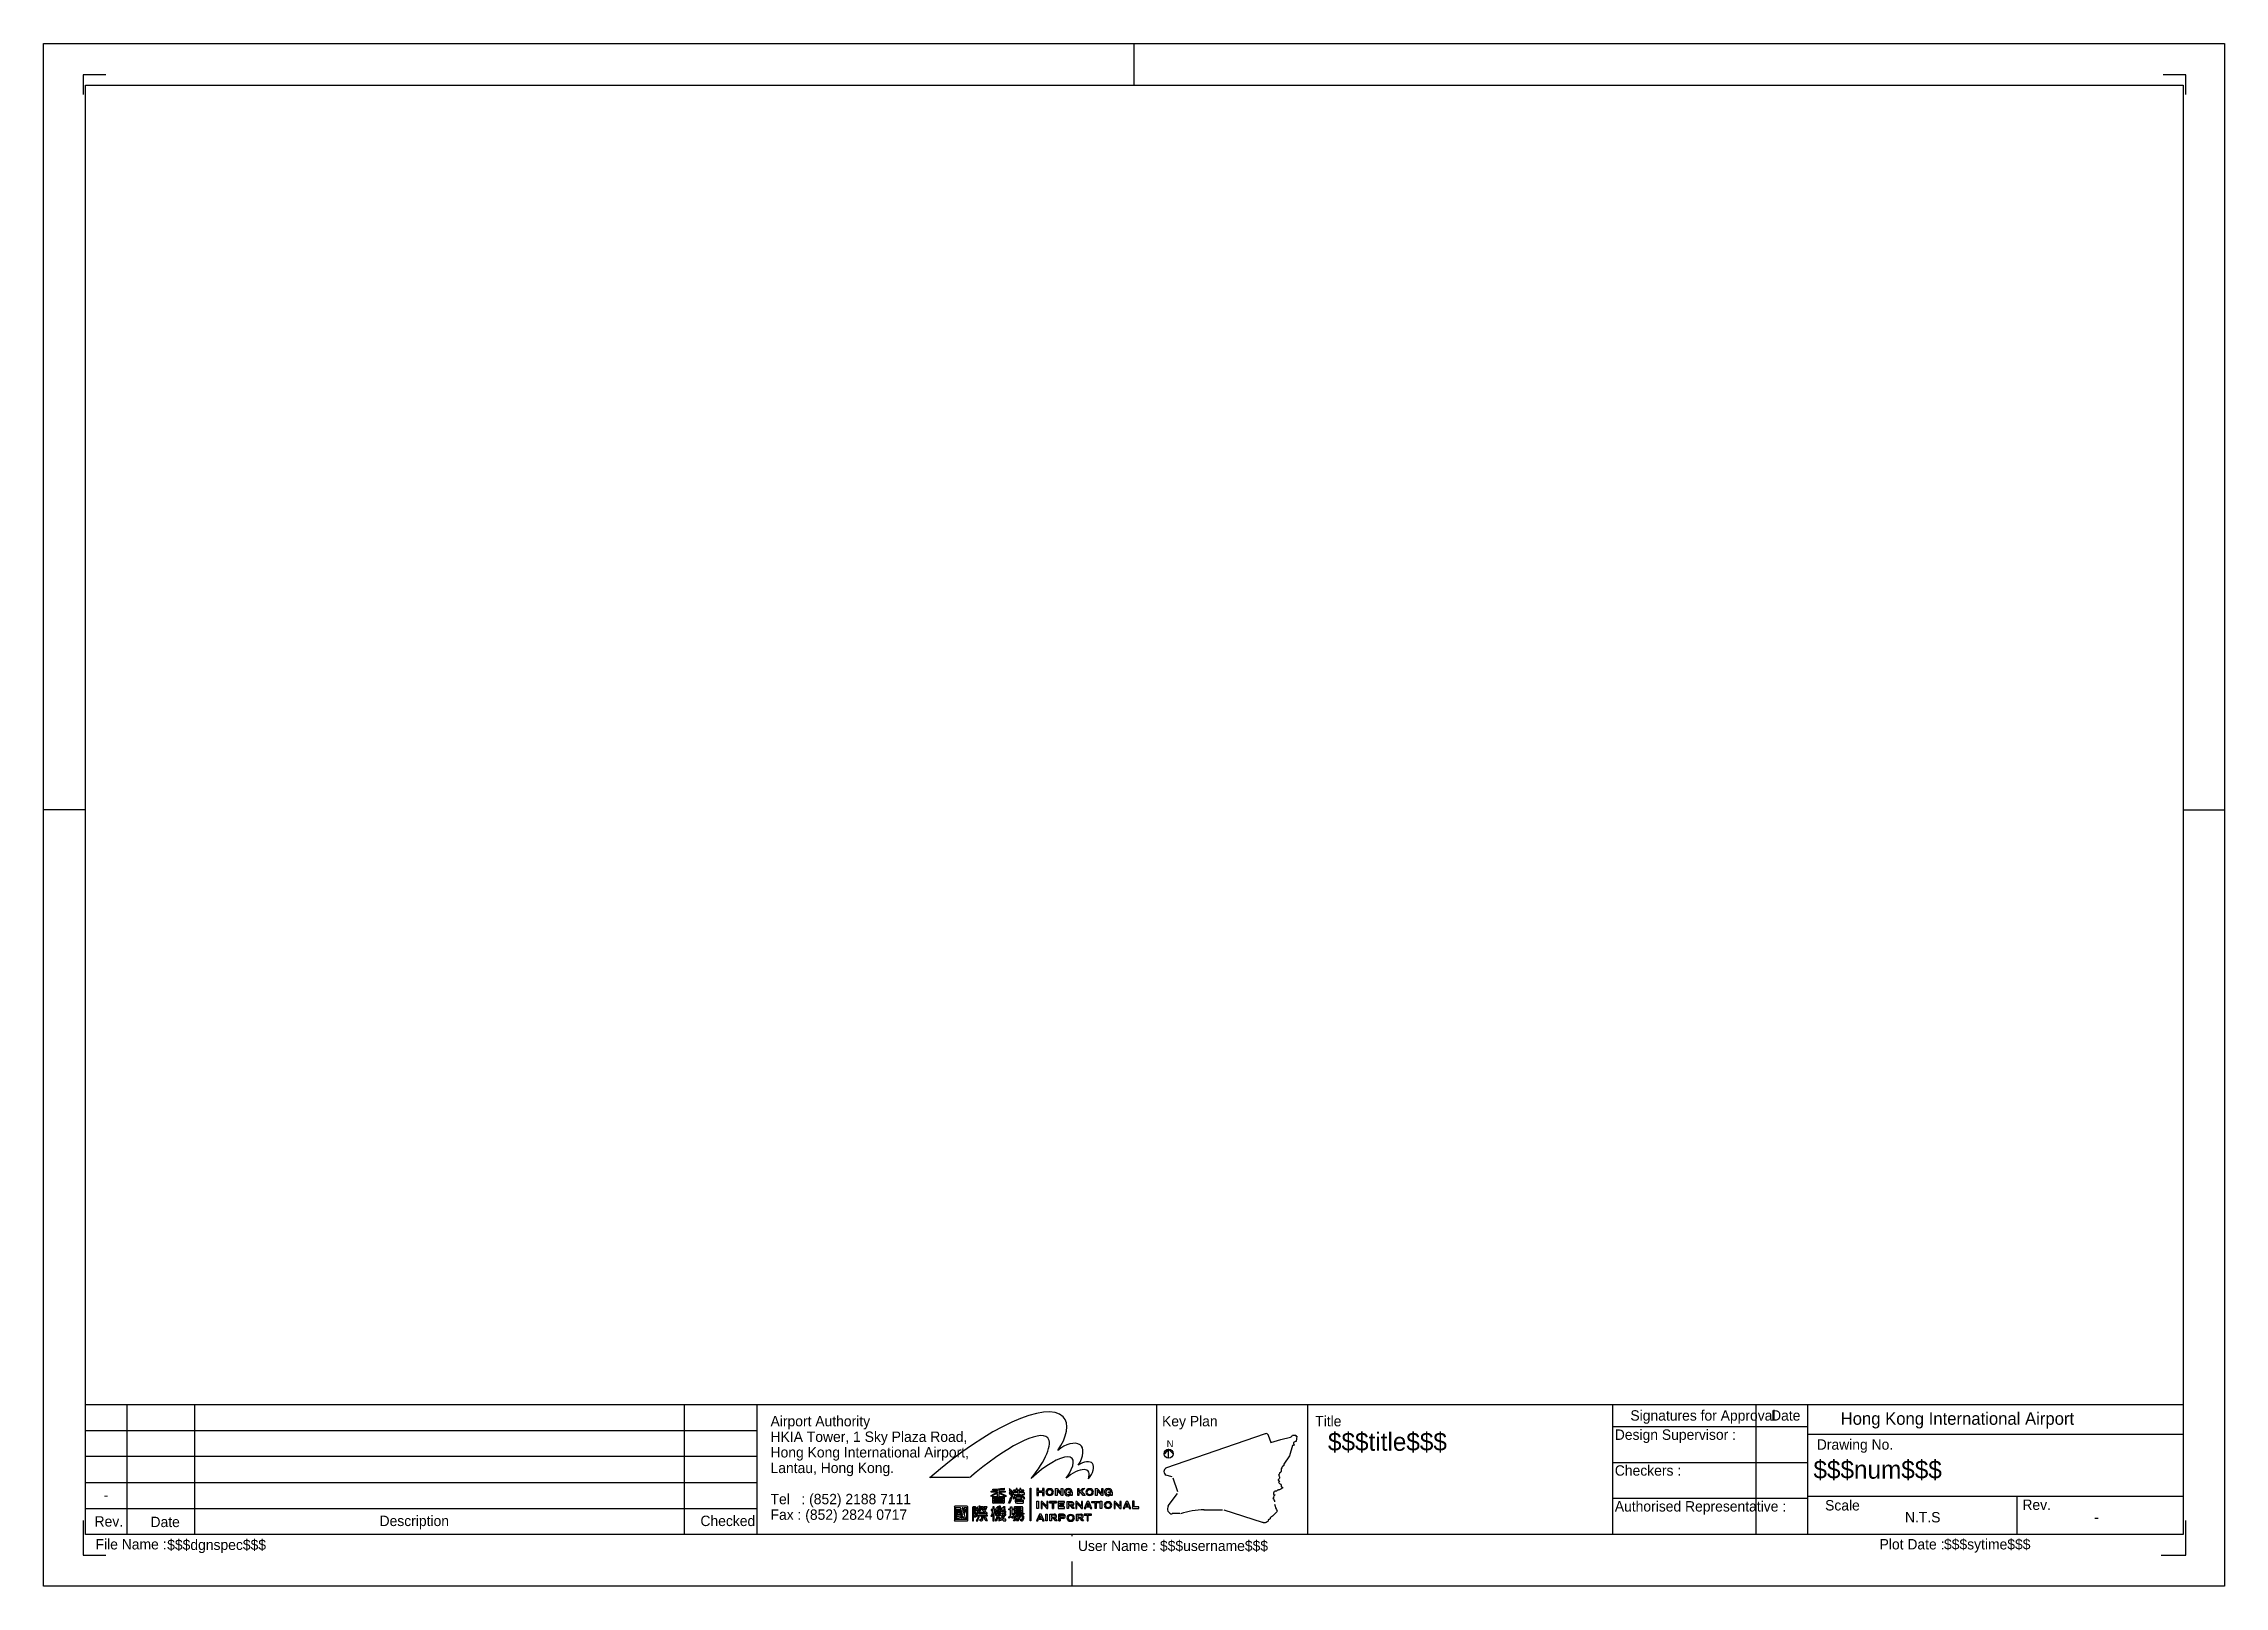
# Model space of a CAD drawing. Extents: x 241.812 to 242.232, y 83.676 to 83.973.
import ezdxf

# ---------------------------------------------------------------- set-up
doc = ezdxf.new("R2010")
doc.units = 0
doc.layers.add('CLK Key Plan', color=7, linetype='Continuous')
doc.layers.add('Level 63', color=7, linetype='Continuous')

msp = doc.modelspace()

# ---------------------------------------------------------------- texts
at = {"layer": 'CLK Key Plan'}
msp.add_text('N', height=0.0013254, dxfattribs=at).set_placement((242.02810000000002, 83.7029))
at = {"layer": 'Level 63'}
for s, height, p in [('Airport Authority', 0.0019998000000000004, (241.95180000000002, 83.7069002)), ('HKIA Tower, 1 Sky Plaza Road,', 0.0019998000000000004, (241.95180000000002, 83.7039004)), ('Key Plan', 0.0019998000000000004, (242.02720000000002, 83.7069)), ('Title', 0.0019998000000000004, (242.0567, 83.7069)), ('Design Supervisor :', 0.0019998000000000004, (242.11440000000002, 83.7043)), ('Signatures for Approval', 0.0019998000000000004, (242.1174, 83.708)), ('Date', 0.0019998000000000004, (242.14450000000002, 83.708)), ('Hong Kong International Airport', 0.0024000000000000002, (242.1579, 83.7072)), ('Hong Kong International Airport, ', 0.0019998000000000004, (241.95180000000002, 83.70090060000001)), ('$$$title$$$', 0.0034998, (242.05916100092807, 83.7021975289177)), ('Drawing No.', 0.0019998000000000004, (242.1533, 83.7024)), ('Lantau, Hong Kong.', 0.0019998000000000004, (241.95180000000002, 83.69790080000001)), ('Checkers :', 0.0019998000000000004, (242.11440000000002, 83.6974)), ('$$$num$$$', 0.0034998, (242.15265844710788, 83.69682689014957)), ('-', 0.0019998000000000004, (241.82335728866408, 83.69268269376329)), ('Tel   : (852) 2188 7111', 0.0019998000000000004, (241.95180000000002, 83.6919012)), ('Rev.', 0.0019998000000000004, (241.82161033744455, 83.6876)), ('Date', 0.0019998000000000004, (241.832387420316, 83.6875)), ('Description', 0.0019998000000000004, (241.87650000000002, 83.6877)), ('Checked', 0.0019998000000000004, (241.9383, 83.6877)), ('Fax : (852) 2824 0717', 0.0019998000000000004, (241.95180000000002, 83.6889014)), ('Authorised Representative :', 0.0019998000000000004, (242.11440000000002, 83.6905)), ('Scale', 0.0019998000000000004, (242.1549, 83.6907)), ('N.T.S', 0.0019998000000000004, (242.17028279489048, 83.68840726989507)), ('Rev.', 0.0019998000000000004, (242.1929, 83.69080000000001)), ('-', 0.0019998000000000004, (242.20673029094056, 83.68840726989507)), ('File Name :', 0.0019998000000000004, (241.82180000000002, 83.6832)), ('$$$dgnspec$$$', 0.0019998000000000004, (241.8356, 83.68310000000001)), ('$$$username$$$', 0.0019998000000000004, (242.0268, 83.6829)), ('Plot Date :', 0.0019998000000000004, (242.1654, 83.6832)), ('$$$sytime$$$', 0.0019998000000000004, (242.17780000000002, 83.6832)), ('User Name :', 0.0019998000000000004, (242.01100000000002, 83.6829))]:
    msp.add_text(s, height=height, dxfattribs=at).set_placement(p)

# ---------------------------------------------------------------- linework, layer by layer
at = {"layer": 'CLK Key Plan'}
for p, q in [((242.02845000152593, 83.70248999908445), (242.02765000152593, 83.70158999908445)), ((242.02845000152593, 83.70078999908445), (242.02845000152593, 83.70248999908445)), ((242.02845000152593, 83.70248999908445), (242.02935000152593, 83.70158999908445)), ((242.02885000152594, 83.70338999908445), (242.02885000152594, 83.70338999908445)), ((242.02935000152593, 83.70158999908445), (242.02935000152593, 83.70168999908445)), ((242.04865000152594, 83.68978999908444), (242.04865000152594, 83.68978999908444))]:
    msp.add_line(p, q, dxfattribs=at)
for points in [[(242.02795000152594, 83.69888999908444), (242.04715000152595, 83.70548999908445)], [(242.04765000152594, 83.70518999908445), (242.04815000152593, 83.70378999908445), (242.05005000152593, 83.70438999908444), (242.05195000152594, 83.70478999908444), (242.05205000152594, 83.70488999908444), (242.05225000152595, 83.70508999908445), (242.05235000152592, 83.70518999908445), (242.05255000152593, 83.70518999908445), (242.05285000152594, 83.70518999908445), (242.05295000152594, 83.70518999908445), (242.05295000152594, 83.70498999908445), (242.05295000152594, 83.70498999908445), (242.05295000152594, 83.70498999908445), (242.05295000152594, 83.70498999908445), (242.05295000152594, 83.70498999908445), (242.05295000152594, 83.70498999908445), (242.05295000152594, 83.70498999908445), (242.05315000152595, 83.70498999908445), (242.05305000152595, 83.70398999908444), (242.05295000152594, 83.70398999908444), (242.05285000152594, 83.70398999908444), (242.05275000152594, 83.70388999908445), (242.05255000152593, 83.70378999908445), (242.05255000152593, 83.70368999908445), (242.05255000152593, 83.70368999908445), (242.05255000152593, 83.70368999908445), (242.05255000152593, 83.70368999908445), (242.05255000152593, 83.70348999908444), (242.05265000152593, 83.70338999908445), (242.05255000152593, 83.70318999908444), (242.05245000152593, 83.70318999908444), (242.05245000152593, 83.70318999908444), (242.05245000152593, 83.70318999908444), (242.05245000152593, 83.70318999908444), (242.05235000152592, 83.70318999908444), (242.05175000152593, 83.70118999908445), (242.05065000152592, 83.69958999908445), (242.05065000152592, 83.69948999908445), (242.05065000152592, 83.69938999908445), (242.05045000152595, 83.69928999908444), (242.05045000152595, 83.69918999908445), (242.05035000152594, 83.69908999908445), (242.05025000152594, 83.69888999908444), (242.05015000152594, 83.69868999908445), (242.05015000152594, 83.69848999908444), (242.05015000152594, 83.69838999908444), (242.05015000152594, 83.69828999908445), (242.05005000152593, 83.69808999908444), (242.04985000152593, 83.69788999908445), (242.04985000152593, 83.69778999908445)], [(242.04985000152593, 83.69778999908445), (242.04975000152595, 83.69768999908445), (242.04965000152595, 83.69748999908445), (242.04975000152595, 83.69728999908445), (242.04985000152593, 83.69718999908444), (242.04985000152593, 83.69708999908444), (242.04985000152593, 83.69688999908445), (242.04975000152595, 83.69678999908444), (242.04965000152595, 83.69668999908444), (242.04955000152594, 83.69668999908444), (242.04955000152594, 83.69648999908445), (242.04975000152595, 83.69638999908445), (242.04985000152593, 83.69628999908444), (242.04965000152595, 83.69618999908445), (242.04975000152595, 83.69598999908445), (242.04985000152593, 83.69588999908444), (242.05005000152593, 83.69578999908444), (242.05015000152594, 83.69558999908445), (242.05015000152594, 83.69548999908444), (242.05015000152594, 83.69528999908445), (242.05015000152594, 83.69528999908445), (242.05025000152594, 83.69518999908445), (242.05035000152594, 83.69518999908445), (242.05045000152595, 83.69518999908445), (242.05035000152594, 83.69498999908444), (242.05015000152594, 83.69488999908445), (242.05005000152593, 83.69488999908445), (242.05005000152593, 83.69478999908445), (242.04985000152593, 83.69468999908445), (242.04965000152595, 83.69468999908445), (242.04955000152594, 83.69458999908444), (242.04945000152594, 83.69458999908444), (242.04925000152593, 83.69438999908445), (242.04905000152593, 83.69438999908445), (242.04895000152592, 83.69438999908445), (242.04885000152595, 83.69428999908445), (242.04865000152594, 83.69418999908444), (242.04865000152594, 83.69408999908444), (242.04865000152594, 83.69398999908445), (242.04865000152594, 83.69378999908444), (242.04875000152595, 83.69378999908444), (242.04895000152592, 83.69368999908444), (242.04885000152595, 83.69358999908445), (242.04875000152595, 83.69348999908445), (242.04865000152594, 83.69328999908444), (242.04865000152594, 83.69318999908445), (242.04855000152594, 83.69298999908445), (242.04865000152594, 83.69298999908445), (242.04875000152595, 83.69288999908444), (242.04875000152595, 83.69268999908445), (242.04885000152595, 83.69258999908445), (242.04885000152595, 83.69238999908444)], [(242.02915000152595, 83.69718999908444), (242.02795000152594, 83.69748999908445)], [(242.02835000152595, 83.69158999908444), (242.03015000152593, 83.69398999908445)], [(242.03025000152593, 83.69428999908445), (242.02935000152593, 83.69688999908445)], [(242.03065000152594, 83.69008999908445), (242.02915000152595, 83.69008999908445)], [(242.03885000152593, 83.69078999908444), (242.03525000152592, 83.69078999908444)], [(242.04935000152594, 83.69048999908445), (242.04865000152594, 83.68978999908444), (242.04865000152594, 83.68978999908444), (242.04845000152594, 83.68958999908445), (242.04825000152593, 83.68948999908444), (242.04815000152593, 83.68938999908444), (242.04805000152595, 83.68928999908445), (242.04805000152595, 83.68908999908444), (242.04785000152594, 83.68898999908444), (242.04765000152594, 83.68888999908445), (242.04765000152594, 83.68868999908445), (242.04755000152593, 83.68858999908444), (242.04745000152593, 83.68848999908445), (242.04725000152592, 83.68838999908445), (242.04705000152595, 83.68828999908445), (242.04705000152595, 83.68828999908445), (242.04685000152594, 83.68828999908445), (242.04675000152594, 83.68828999908445), (242.04665000152593, 83.68838999908445), (242.04655000152593, 83.68838999908445), (242.03915000152594, 83.69078999908444)]]:
    msp.add_lwpolyline(points, dxfattribs=at)
msp.add_circle((242.0284669163354, 83.7016331673421), 0.0008771346900181531, dxfattribs=at)
for centre, radius, start, end in [((242.04726946037786, 83.7050623230286), 0.0004269716808996256, 18.99995555555556, 109.00004166666668), ((242.02830445247145, 83.69820570916235), 0.0007446871852387705, 117.83804166666665, 245.28746666666666), ((242.029172297176, 83.69098469254152), 0.0009425868284620213, 143.80271944444445, 269.7362638888889), ((242.03530423266443, 83.67689503456802), 0.013922936430723766, 89.99995555555556, 108.95315833333333), ((242.05283636140302, 83.69266822017282), 0.004031625939969269, 191.04894444444446, 211.42310833333335)]:
    msp.add_arc(centre, radius, start, end, dxfattribs=at)
at = {"layer": 'Level 63'}
for p, q in [((242.02185000152593, 83.96508999908444), (242.02185000152593, 83.9731)), ((241.81980000000001, 83.82560000000001), (241.8118, 83.82560000000001)), ((242.2238, 83.82560000000001), (242.23180000000002, 83.82560000000001)), ((241.81985000152594, 83.7111), (242.22385000152593, 83.7111)), ((241.82785000152595, 83.7111), (241.82785000152595, 83.68608999908444)), ((241.84085000152595, 83.7111), (241.84085000152595, 83.68608999908444)), ((241.9351499984741, 83.7111), (241.9351499984741, 83.68608999908444)), ((241.94920000000002, 83.68608999908444), (241.94920000000002, 83.7111)), ((242.02620000000002, 83.68608999908444), (242.02620000000002, 83.7111)), ((242.0552, 83.7111), (242.0552, 83.68608999908444)), ((242.114, 83.68608999908444), (242.114, 83.7111)), ((242.1416, 83.68608999908444), (242.1416, 83.7111)), ((242.1516, 83.68608999908444), (242.1516, 83.7111)), ((241.81985000152594, 83.7061), (241.94920000000002, 83.7061)), ((242.1516, 83.7068), (242.114, 83.7068)), ((242.22385000152593, 83.70530000000001), (242.1516, 83.70530000000001)), ((241.94920000000002, 83.70110000000001), (241.81985000152594, 83.70110000000001)), ((242.1516, 83.6999), (242.114, 83.6999)), ((241.81985000152594, 83.6961), (241.94920000000002, 83.6961)), ((241.9824, 83.6971), (241.99, 83.6971)), ((241.9943, 83.69420000000001), (241.9943, 83.6944)), ((241.9943, 83.6944), (241.99550000000002, 83.6944)), ((241.99550000000002, 83.69420000000001), (241.9943, 83.69420000000001)), ((241.9943, 83.6936), (241.9949, 83.6939)), ((241.9949, 83.6937), (241.9943, 83.6934)), ((241.9943, 83.6934), (241.9943, 83.6936)), ((241.99460000000002, 83.69460000000001), (241.99460000000002, 83.6948)), ((241.99460000000002, 83.6948), (241.9949, 83.6948)), ((241.9952, 83.69460000000001), (241.99460000000002, 83.69460000000001)), ((241.9949, 83.6948), (241.99530000000001, 83.6948)), ((241.9949, 83.6939), (241.99530000000001, 83.6941)), ((241.99550000000002, 83.694), (241.9949, 83.6937)), ((241.99550000000002, 83.69460000000001), (241.9952, 83.69460000000001)), ((241.99530000000001, 83.6948), (241.9961, 83.6949)), ((241.99530000000001, 83.6941), (241.99550000000002, 83.6941)), ((241.99550000000002, 83.6944), (241.99550000000002, 83.69460000000001)), ((241.99550000000002, 83.6941), (241.99550000000002, 83.69420000000001)), ((241.99550000000002, 83.6934), (241.99550000000002, 83.694)), ((241.9959, 83.6947), (241.9958, 83.6947)), ((241.9958, 83.6947), (241.9958, 83.6944)), ((241.9958, 83.6944), (241.997, 83.6944)), ((241.997, 83.69420000000001), (241.9958, 83.69420000000001)), ((241.9958, 83.69420000000001), (241.9958, 83.6941)), ((241.9958, 83.6941), (241.9961, 83.6941)), ((241.99640000000002, 83.6937), (241.9958, 83.694)), ((241.9958, 83.694), (241.9958, 83.6934)), ((241.99640000000002, 83.6947), (241.9959, 83.6947)), ((241.9961, 83.6949), (241.9968, 83.69500000000001)), ((241.9961, 83.6941), (241.99640000000002, 83.6939)), ((241.9968, 83.6947), (241.99640000000002, 83.6947)), ((241.99640000000002, 83.6939), (241.99710000000002, 83.6936)), ((241.99710000000002, 83.69330000000001), (241.99640000000002, 83.6937)), ((241.9968, 83.69500000000001), (241.9968, 83.6947)), ((241.997, 83.6944), (241.997, 83.69420000000001)), ((241.99710000000002, 83.6936), (241.99710000000002, 83.69330000000001)), ((241.9978, 83.6949), (241.9978, 83.69460000000001)), ((241.9978, 83.6943), (241.9978, 83.694)), ((241.9984, 83.694), (241.9984, 83.6944)), ((241.9984, 83.69330000000001), (241.9984, 83.6937)), ((241.9991, 83.6941), (241.9985, 83.6941)), ((241.9985, 83.6941), (241.9985, 83.69380000000001)), ((241.9985, 83.69380000000001), (241.99900000000002, 83.69380000000001)), ((241.9991, 83.69460000000001), (241.9986, 83.69460000000001)), ((241.9986, 83.69460000000001), (241.9986, 83.6944)), ((241.9986, 83.6944), (241.9991, 83.6944)), ((241.99900000000002, 83.69380000000001), (241.9987, 83.6934)), ((241.9993, 83.6949), (241.9991, 83.6949)), ((241.9991, 83.6949), (241.9991, 83.69460000000001)), ((241.9991, 83.6944), (241.9991, 83.6941)), ((241.9991, 83.6935), (241.9992, 83.69380000000001)), ((242, 83.6935), (241.9991, 83.6935)), ((241.9992, 83.69380000000001), (241.99990000000003, 83.69380000000001)), ((241.9993, 83.69460000000001), (241.9993, 83.6949)), ((241.99980000000002, 83.69460000000001), (241.9993, 83.69460000000001)), ((241.99980000000002, 83.6944), (241.9993, 83.6944)), ((241.9993, 83.6944), (241.9993, 83.6941)), ((241.9993, 83.6941), (241.99980000000002, 83.6941)), ((242, 83.6949), (241.99980000000002, 83.6949)), ((241.99980000000002, 83.6949), (241.99980000000002, 83.69460000000001)), ((241.99980000000002, 83.6941), (241.99980000000002, 83.6944)), ((241.99990000000003, 83.69380000000001), (242, 83.6936)), ((242, 83.69460000000001), (242, 83.6949)), ((242.00060000000002, 83.69460000000001), (242, 83.69460000000001)), ((242, 83.6941), (242, 83.6944)), ((242, 83.6944), (242.00060000000002, 83.6944)), ((242.00070000000002, 83.6941), (242, 83.6941)), ((242, 83.6936), (242.0003, 83.69330000000001)), ((242.00050000000002, 83.6934), (242.0002, 83.69380000000001)), ((242.0002, 83.69380000000001), (242.00070000000002, 83.69380000000001)), ((242.00060000000002, 83.6944), (242.00060000000002, 83.69460000000001)), ((242.00070000000002, 83.69380000000001), (242.00070000000002, 83.6941)), ((242.0034, 83.6949), (242.00310000000002, 83.6949)), ((242.00310000000002, 83.6949), (242.00310000000002, 83.6936)), ((242.00310000000002, 83.6936), (242.0034, 83.6936)), ((242.0034, 83.6944), (242.0034, 83.6949)), ((242.00420000000003, 83.6944), (242.0034, 83.6944)), ((242.0034, 83.6936), (242.0034, 83.69420000000001)), ((242.0034, 83.69420000000001), (242.00420000000003, 83.69420000000001)), ((242.0045, 83.6949), (242.00420000000003, 83.6949)), ((242.00420000000003, 83.6949), (242.00420000000003, 83.6944)), ((242.00420000000003, 83.69420000000001), (242.00420000000003, 83.6936)), ((242.00420000000003, 83.6936), (242.0045, 83.6936)), ((242.0045, 83.6936), (242.0045, 83.6949)), ((242.00670000000002, 83.6936), (242.00670000000002, 83.6949)), ((242.00670000000002, 83.6949), (242.007, 83.6949)), ((242.007, 83.6936), (242.00670000000002, 83.6936)), ((242.007, 83.6949), (242.0078, 83.694)), ((242.007, 83.69460000000001), (242.007, 83.6936)), ((242.0079, 83.6936), (242.007, 83.69460000000001)), ((242.0078, 83.694), (242.0078, 83.6949)), ((242.0078, 83.6949), (242.0081, 83.6949)), ((242.0081, 83.6936), (242.0079, 83.6936)), ((242.0081, 83.6949), (242.0081, 83.6936)), ((242.00920000000002, 83.6941), (242.00920000000002, 83.6943)), ((242.00920000000002, 83.6943), (242.00990000000002, 83.6943)), ((242.0096, 83.6941), (242.00920000000002, 83.6941)), ((242.00990000000002, 83.6945), (242.0096, 83.6945)), ((242.0097, 83.6936), (242.0097, 83.69380000000001)), ((242.00990000000002, 83.6936), (242.0097, 83.6936)), ((242.00990000000002, 83.6943), (242.00990000000002, 83.6936)), ((242.01100000000002, 83.6949), (242.0112, 83.6949)), ((242.01100000000002, 83.6936), (242.01100000000002, 83.6949)), ((242.0112, 83.6936), (242.01100000000002, 83.6936)), ((242.0112, 83.6949), (242.0112, 83.6943)), ((242.0112, 83.6943), (242.01190000000003, 83.6949)), ((242.0115, 83.69420000000001), (242.0112, 83.694)), ((242.0112, 83.694), (242.0112, 83.6936)), ((242.012, 83.6936), (242.0115, 83.69420000000001)), ((242.0123, 83.6949), (242.01170000000002, 83.6944)), ((242.01170000000002, 83.6944), (242.0124, 83.6936)), ((242.01190000000003, 83.6949), (242.0123, 83.6949)), ((242.0124, 83.6936), (242.012, 83.6936)), ((242.01440000000002, 83.6949), (242.0147, 83.6949)), ((242.01440000000002, 83.6936), (242.01440000000002, 83.6949)), ((242.0147, 83.6936), (242.01440000000002, 83.6936)), ((242.0147, 83.6949), (242.0156, 83.694)), ((242.0156, 83.6936), (242.0147, 83.69460000000001)), ((242.0147, 83.69460000000001), (242.0147, 83.6936)), ((242.0156, 83.694), (242.0156, 83.6949)), ((242.0156, 83.6949), (242.0158, 83.6949)), ((242.0158, 83.6936), (242.0156, 83.6936)), ((242.0158, 83.6949), (242.0158, 83.6936)), ((242.01690000000002, 83.6941), (242.01690000000002, 83.6943)), ((242.01690000000002, 83.6943), (242.01760000000002, 83.6943)), ((242.0173, 83.6941), (242.01690000000002, 83.6941)), ((242.01760000000002, 83.6945), (242.0173, 83.6945)), ((242.0174, 83.6936), (242.0174, 83.69380000000001)), ((242.01760000000002, 83.6936), (242.0174, 83.6936)), ((242.01760000000002, 83.6943), (242.01760000000002, 83.6936)), ((241.81985000152594, 83.6911), (241.94920000000002, 83.6911)), ((241.9872, 83.6914), (241.9872, 83.6888)), ((241.9897, 83.6915), (241.9873, 83.6915)), ((241.9884, 83.69120000000001), (241.9874, 83.69120000000001)), ((241.9874, 83.69120000000001), (241.9874, 83.68900000000001)), ((241.98760000000001, 83.6907), (241.98760000000001, 83.6909)), ((241.98760000000001, 83.6909), (241.98850000000002, 83.6909)), ((241.98860000000002, 83.6907), (241.98760000000001, 83.6907)), ((241.98760000000001, 83.6905), (241.98760000000001, 83.6898)), ((241.98850000000002, 83.6897), (241.98760000000001, 83.6894)), ((241.98760000000001, 83.6894), (241.98760000000001, 83.68910000000001)), ((241.98760000000001, 83.68910000000001), (241.98850000000002, 83.6894)), ((241.9884, 83.6906), (241.98770000000002, 83.6906)), ((241.98770000000002, 83.6897), (241.9884, 83.6897)), ((241.9883, 83.69030000000001), (241.98780000000002, 83.69030000000001)), ((241.98780000000002, 83.69030000000001), (241.98780000000002, 83.69)), ((241.98780000000002, 83.69), (241.9883, 83.69)), ((241.9883, 83.69), (241.9883, 83.69030000000001)), ((241.98850000000002, 83.6909), (241.9884, 83.69120000000001)), ((241.98850000000002, 83.6898), (241.98850000000002, 83.6905)), ((241.98850000000002, 83.6894), (241.98850000000002, 83.6897)), ((241.9888, 83.6898), (241.98860000000002, 83.6907)), ((241.98860000000002, 83.6892), (241.98860000000002, 83.68950000000001)), ((241.9889, 83.69120000000001), (241.98870000000002, 83.69120000000001)), ((241.98870000000002, 83.69120000000001), (241.9888, 83.6909)), ((241.9889, 83.69120000000001), (241.98870000000002, 83.69120000000001)), ((241.98870000000002, 83.69120000000001), (241.9888, 83.6909)), ((241.9888, 83.6909), (241.989, 83.6909)), ((241.9888, 83.6909), (241.989, 83.6909)), ((241.98940000000002, 83.6907), (241.9888, 83.6907)), ((241.9888, 83.6907), (241.989, 83.6902)), ((241.989, 83.6909), (241.9889, 83.69120000000001)), ((241.989, 83.6909), (241.9889, 83.69120000000001)), ((241.9889, 83.6894), (241.9889, 83.6896)), ((241.98960000000002, 83.69120000000001), (241.9891, 83.69120000000001)), ((241.9891, 83.69120000000001), (241.9892, 83.6909)), ((241.9891, 83.6906), (241.98940000000002, 83.6906)), ((241.9891, 83.68990000000001), (241.9892, 83.6894)), ((241.9892, 83.6909), (241.98940000000002, 83.6909)), ((241.98930000000001, 83.6893), (241.98940000000002, 83.6893)), ((241.98940000000002, 83.6909), (241.98940000000002, 83.6907)), ((241.98940000000002, 83.6893), (241.98940000000002, 83.68910000000001)), ((241.98960000000002, 83.68900000000001), (241.98960000000002, 83.69120000000001)), ((241.9898, 83.6888), (241.9898, 83.6914)), ((241.9907, 83.6913), (241.9907, 83.6887)), ((241.99130000000002, 83.6914), (241.9908, 83.6914)), ((241.99120000000002, 83.69120000000001), (241.9909, 83.69120000000001)), ((241.9909, 83.69120000000001), (241.9909, 83.6897)), ((241.99120000000002, 83.69120000000001), (241.9909, 83.69120000000001)), ((241.9909, 83.69120000000001), (241.9909, 83.6897)), ((241.9909, 83.6897), (241.99120000000002, 83.6897)), ((241.9909, 83.6897), (241.99120000000002, 83.6897)), ((241.9909, 83.6887), (241.9909, 83.68950000000001)), ((241.9909, 83.68950000000001), (241.99120000000002, 83.6894)), ((241.991, 83.6905), (241.99120000000002, 83.69120000000001)), ((241.991, 83.6905), (241.99120000000002, 83.69120000000001)), ((241.99130000000002, 83.68990000000001), (241.991, 83.6905)), ((241.99130000000002, 83.68990000000001), (241.991, 83.6905)), ((241.99120000000002, 83.6905), (241.9914, 83.6913)), ((241.9914, 83.6902), (241.99120000000002, 83.6905)), ((241.99120000000002, 83.6897), (241.99130000000002, 83.6898)), ((241.99120000000002, 83.6897), (241.99130000000002, 83.6898)), ((241.99120000000002, 83.6897), (241.99120000000002, 83.6897)), ((241.99120000000002, 83.6894), (241.99130000000002, 83.68950000000001)), ((241.99130000000002, 83.69080000000001), (241.9914, 83.6907)), ((241.99130000000002, 83.6898), (241.99130000000002, 83.68990000000001)), ((241.99130000000002, 83.6898), (241.99130000000002, 83.68990000000001)), ((241.99130000000002, 83.6898), (241.99130000000002, 83.6898)), ((241.99130000000002, 83.6898), (241.99130000000002, 83.6898)), ((241.99130000000002, 83.68950000000001), (241.9915, 83.6896)), ((241.9914, 83.6907), (241.9915, 83.6907)), ((241.9915, 83.69), (241.9914, 83.6902)), ((241.9915, 83.6907), (241.9918, 83.6905)), ((241.9915, 83.6898), (241.9915, 83.69)), ((241.9915, 83.6896), (241.9915, 83.6898)), ((241.9918, 83.6905), (241.9916, 83.69030000000001)), ((241.9916, 83.69030000000001), (241.9916, 83.69)), ((241.9916, 83.69), (241.99190000000002, 83.69030000000001)), ((241.9916, 83.6898), (241.9935, 83.6898)), ((241.9916, 83.6896), (241.9916, 83.6898)), ((241.9925, 83.6896), (241.9916, 83.6896)), ((241.9917, 83.6893), (241.9916, 83.68900000000001)), ((241.9918, 83.691), (241.9917, 83.6909)), ((241.9917, 83.6909), (241.9918, 83.691)), ((241.9917, 83.6909), (241.99200000000002, 83.6907)), ((241.99200000000002, 83.6907), (241.9917, 83.6909)), ((241.9918, 83.68950000000001), (241.9917, 83.6893)), ((241.99210000000002, 83.69080000000001), (241.9918, 83.691)), ((241.9918, 83.691), (241.99210000000002, 83.69080000000001)), ((241.9918, 83.68900000000001), (241.99200000000002, 83.68950000000001)), ((241.99200000000002, 83.68950000000001), (241.9918, 83.68950000000001)), ((241.99220000000003, 83.6915), (241.99190000000002, 83.6915)), ((241.9931, 83.69030000000001), (241.99190000000002, 83.69030000000001)), ((241.99190000000002, 83.69030000000001), (241.99190000000002, 83.6901)), ((241.99190000000002, 83.6901), (241.9932, 83.6901)), ((241.9924, 83.69120000000001), (241.99200000000002, 83.69120000000001)), ((241.99200000000002, 83.69120000000001), (241.99220000000003, 83.691)), ((241.99200000000002, 83.69120000000001), (241.9924, 83.69120000000001)), ((241.99220000000003, 83.691), (241.99200000000002, 83.69120000000001)), ((241.99200000000002, 83.6907), (241.99210000000002, 83.69080000000001)), ((241.99210000000002, 83.69080000000001), (241.99200000000002, 83.6907)), ((241.99210000000002, 83.6914), (241.99220000000003, 83.6915)), ((241.9927, 83.6914), (241.99210000000002, 83.6914)), ((241.9926, 83.69120000000001), (241.9925, 83.691)), ((241.9925, 83.68910000000001), (241.9925, 83.6896)), ((241.9935, 83.6896), (241.9927, 83.6896)), ((241.9927, 83.6896), (241.9927, 83.68910000000001)), ((241.9935, 83.6914), (241.99280000000002, 83.6914)), ((241.99280000000002, 83.6914), (241.99280000000002, 83.69120000000001)), ((241.99280000000002, 83.69120000000001), (241.9932, 83.69120000000001)), ((241.9932, 83.69120000000001), (241.99290000000002, 83.69080000000001)), ((241.99300000000002, 83.6894), (241.99300000000002, 83.68950000000001)), ((241.99300000000002, 83.68950000000001), (241.9932, 83.68950000000001)), ((241.9931, 83.68910000000001), (241.99300000000002, 83.6894)), ((241.9932, 83.6901), (241.9932, 83.6902)), ((241.9932, 83.68950000000001), (241.9933, 83.6892)), ((241.9935, 83.69), (241.9935, 83.69030000000001)), ((241.9935, 83.6898), (241.9935, 83.6896)), ((241.9944, 83.69), (241.9942, 83.6896)), ((241.9942, 83.6896), (241.9944, 83.6896)), ((241.99460000000002, 83.6909), (241.9943, 83.6909)), ((241.9943, 83.6909), (241.9943, 83.6907)), ((241.9943, 83.6907), (241.99460000000002, 83.6907)), ((241.99450000000002, 83.69040000000001), (241.9944, 83.69)), ((241.9944, 83.6896), (241.99460000000002, 83.6901)), ((241.99460000000002, 83.6907), (241.99450000000002, 83.69040000000001)), ((241.99460000000002, 83.6922), (241.99460000000002, 83.69330000000001)), ((241.9949, 83.6914), (241.99460000000002, 83.6914)), ((241.99460000000002, 83.6914), (241.99460000000002, 83.6909)), ((241.99460000000002, 83.6901), (241.99460000000002, 83.6887)), ((241.99470000000002, 83.6934), (241.99550000000002, 83.6934)), ((241.9967, 83.69210000000001), (241.99470000000002, 83.69210000000001)), ((241.9966, 83.6932), (241.9948, 83.6932)), ((241.9948, 83.6932), (241.9948, 83.69290000000001)), ((241.9948, 83.6932), (241.9966, 83.6932)), ((241.9948, 83.69290000000001), (241.9948, 83.6932)), ((241.9948, 83.69290000000001), (241.9966, 83.69290000000001)), ((241.9966, 83.69290000000001), (241.9948, 83.69290000000001)), ((241.9966, 83.6927), (241.9948, 83.6927)), ((241.9948, 83.6927), (241.9948, 83.6924)), ((241.9948, 83.6927), (241.9966, 83.6927)), ((241.9948, 83.6924), (241.9948, 83.6927)), ((241.9948, 83.6924), (241.9966, 83.6924)), ((241.9966, 83.6924), (241.9948, 83.6924)), ((241.9949, 83.6909), (241.9949, 83.6914)), ((241.9951, 83.6909), (241.9949, 83.6909)), ((241.9951, 83.69030000000001), (241.9949, 83.6907)), ((241.9949, 83.6907), (241.9951, 83.6907)), ((241.9949, 83.6887), (241.9949, 83.69040000000001)), ((241.9949, 83.69040000000001), (241.9951, 83.6901)), ((241.9951, 83.6907), (241.9951, 83.6909)), ((241.99550000000002, 83.69080000000001), (241.9951, 83.69040000000001)), ((241.9951, 83.69040000000001), (241.9951, 83.69030000000001)), ((241.9951, 83.6901), (241.9952, 83.6902)), ((241.9961, 83.69), (241.9951, 83.69)), ((241.9951, 83.69), (241.9951, 83.6898)), ((241.9951, 83.6898), (241.99540000000002, 83.6898)), ((241.99530000000001, 83.69080000000001), (241.99550000000002, 83.69080000000001)), ((241.99540000000002, 83.6898), (241.99530000000001, 83.6892)), ((241.99550000000002, 83.68900000000001), (241.99550000000002, 83.6894)), ((241.99550000000002, 83.6894), (241.9959, 83.68910000000001)), ((241.99560000000002, 83.6896), (241.99560000000002, 83.6898)), ((241.99560000000002, 83.6898), (241.99620000000002, 83.6898)), ((241.9957, 83.6896), (241.99560000000002, 83.6896)), ((241.9958, 83.68950000000001), (241.9957, 83.6896)), ((241.9958, 83.6934), (241.9967, 83.6934)), ((241.9961, 83.6915), (241.9958, 83.6915)), ((241.9958, 83.6915), (241.9961, 83.69)), ((241.996, 83.6893), (241.9958, 83.68950000000001)), ((241.9959, 83.68910000000001), (241.996, 83.6893)), ((241.99630000000002, 83.69040000000001), (241.9961, 83.6915)), ((241.99620000000002, 83.6898), (241.99640000000002, 83.6893)), ((241.99630000000002, 83.69080000000001), (241.9967, 83.69080000000001)), ((241.9967, 83.69080000000001), (241.99630000000002, 83.69040000000001)), ((241.99640000000002, 83.69), (241.99640000000002, 83.6902)), ((241.99640000000002, 83.6902), (241.99640000000002, 83.69)), ((241.9966, 83.69), (241.99640000000002, 83.69)), ((241.99640000000002, 83.69), (241.9966, 83.69)), ((241.9965, 83.68950000000001), (241.9965, 83.6898)), ((241.9965, 83.6898), (241.99710000000002, 83.6898)), ((241.9966, 83.69290000000001), (241.9966, 83.6932)), ((241.9966, 83.6932), (241.9966, 83.69290000000001)), ((241.9966, 83.6924), (241.9966, 83.6927)), ((241.9966, 83.6927), (241.9966, 83.6924)), ((241.9966, 83.6902), (241.9966, 83.69)), ((241.9966, 83.69), (241.9966, 83.6902)), ((241.9969, 83.6897), (241.9967, 83.6897)), ((241.9968, 83.69330000000001), (241.9968, 83.6922)), ((241.9968, 83.69), (241.9968, 83.6902)), ((241.99710000000002, 83.69), (241.9968, 83.69)), ((241.99710000000002, 83.6898), (241.99710000000002, 83.69)), ((241.99790000000002, 83.69210000000001), (241.9977, 83.69210000000001)), ((241.9977, 83.69080000000001), (241.9977, 83.691)), ((241.9977, 83.691), (241.99800000000002, 83.691)), ((241.99800000000002, 83.69080000000001), (241.9977, 83.69080000000001)), ((241.9986, 83.6897), (241.9977, 83.6892)), ((241.9977, 83.68950000000001), (241.99800000000002, 83.6897)), ((241.9977, 83.6892), (241.9977, 83.68950000000001)), ((241.99800000000002, 83.691), (241.99800000000002, 83.6914)), ((241.99800000000002, 83.6914), (241.9983, 83.6914)), ((241.99800000000002, 83.6897), (241.99800000000002, 83.69080000000001)), ((241.99810000000002, 83.69330000000001), (241.9983, 83.69330000000001)), ((241.9983, 83.6914), (241.9983, 83.691)), ((241.9983, 83.691), (241.9986, 83.691)), ((241.9986, 83.69080000000001), (241.9983, 83.69080000000001)), ((241.9983, 83.69080000000001), (241.9983, 83.68990000000001)), ((241.9983, 83.68990000000001), (241.9986, 83.69)), ((241.9983, 83.6892), (241.9986, 83.6896)), ((241.9987, 83.6934), (241.9985, 83.6932)), ((241.9985, 83.69290000000001), (241.99890000000002, 83.69330000000001)), ((241.9985, 83.6932), (241.9985, 83.69290000000001)), ((241.9986, 83.691), (241.9986, 83.69080000000001)), ((241.9986, 83.69), (241.9986, 83.6902)), ((241.9986, 83.6902), (242.00060000000002, 83.6902)), ((241.99880000000002, 83.69), (241.9986, 83.69)), ((241.9986, 83.69), (241.9986, 83.6897)), ((241.9986, 83.6896), (241.99880000000002, 83.68990000000001)), ((241.99890000000002, 83.6896), (241.9986, 83.6892)), ((241.9987, 83.6913), (241.9987, 83.6905)), ((242.0003, 83.6914), (241.99880000000002, 83.6914)), ((241.99880000000002, 83.69040000000001), (242.0003, 83.69040000000001)), ((241.99880000000002, 83.68990000000001), (241.99880000000002, 83.69)), ((241.99890000000002, 83.69330000000001), (241.99890000000002, 83.69250000000001)), ((242.0003, 83.6896), (241.99890000000002, 83.6896)), ((242.0001, 83.69120000000001), (241.99900000000002, 83.69120000000001)), ((241.99900000000002, 83.69120000000001), (241.99900000000002, 83.691)), ((241.99900000000002, 83.691), (242.0001, 83.691)), ((241.99900000000002, 83.6906), (241.99900000000002, 83.69080000000001)), ((241.99900000000002, 83.69080000000001), (242.0001, 83.69080000000001)), ((242.0001, 83.6906), (241.99900000000002, 83.6906)), ((241.9991, 83.68990000000001), (241.99900000000002, 83.6898)), ((241.99900000000002, 83.6898), (242.0003, 83.6898)), ((241.9991, 83.69330000000001), (242, 83.69330000000001)), ((241.9991, 83.69290000000001), (241.9991, 83.69330000000001)), ((242, 83.69290000000001), (241.9991, 83.69290000000001)), ((241.9991, 83.6926), (241.9991, 83.6927)), ((241.9991, 83.6927), (242, 83.6927)), ((241.9992, 83.69), (241.9991, 83.68990000000001)), ((241.9991, 83.6896), (241.9994, 83.6896)), ((242.00060000000002, 83.69), (241.9992, 83.69)), ((242.0003, 83.6924), (241.9993, 83.6924)), ((241.9993, 83.69210000000001), (242.0003, 83.69210000000001)), ((241.99970000000002, 83.6896), (242, 83.6896)), ((242, 83.69330000000001), (242, 83.69290000000001)), ((242.0001, 83.691), (242.0001, 83.69120000000001)), ((242.0001, 83.69080000000001), (242.0001, 83.6906)), ((242.0002, 83.69290000000001), (242.0002, 83.69330000000001)), ((242.0003, 83.69330000000001), (242.00070000000002, 83.69290000000001)), ((242.00050000000002, 83.6927), (242.0003, 83.6927)), ((242.0003, 83.6927), (242.0003, 83.6924)), ((242.0003, 83.68910000000001), (242.0003, 83.6896)), ((242.0004, 83.6905), (242.0004, 83.6913)), ((242.00070000000002, 83.6932), (242.00050000000002, 83.6934)), ((242.00050000000002, 83.6923), (242.00050000000002, 83.6927)), ((242.00050000000002, 83.6896), (242.00050000000002, 83.68910000000001)), ((242.00060000000002, 83.6902), (242.00060000000002, 83.69)), ((242.00070000000002, 83.69290000000001), (242.00070000000002, 83.6932)), ((242.0036, 83.69), (242.00300000000001, 83.6887)), ((242.0037, 83.6897), (242.0035, 83.6892)), ((242.00390000000002, 83.69), (242.0036, 83.69)), ((242.00400000000002, 83.6892), (242.0037, 83.6897)), ((242.00410000000002, 83.6924), (242.00390000000002, 83.6924)), ((242.00390000000002, 83.6924), (242.00390000000002, 83.6911)), ((242.00390000000002, 83.6911), (242.00410000000002, 83.6911)), ((242.0045, 83.6887), (242.00390000000002, 83.69)), ((242.00500000000002, 83.6915), (242.00410000000002, 83.6924)), ((242.00410000000002, 83.6911), (242.00410000000002, 83.69210000000001)), ((242.00410000000002, 83.69210000000001), (242.00500000000002, 83.6911)), ((242.0052, 83.6924), (242.00500000000002, 83.6924)), ((242.00500000000002, 83.6924), (242.00500000000002, 83.6915)), ((242.00500000000002, 83.6911), (242.0052, 83.6911)), ((242.0052, 83.6911), (242.0052, 83.6924)), ((242.0055, 83.6922), (242.0055, 83.6924)), ((242.0055, 83.6924), (242.0069, 83.6924)), ((242.0069, 83.6924), (242.0055, 83.6924)), ((242.0055, 83.6924), (242.0055, 83.6922)), ((242.0061, 83.6922), (242.0055, 83.6922)), ((242.0055, 83.6922), (242.0061, 83.6922)), ((242.00560000000002, 83.69), (242.00650000000002, 83.69)), ((242.00560000000002, 83.6887), (242.00560000000002, 83.69)), ((242.00650000000002, 83.6898), (242.00590000000003, 83.6898)), ((242.00590000000003, 83.6898), (242.00590000000003, 83.6894)), ((242.00590000000003, 83.6894), (242.00650000000002, 83.6894)), ((242.0061, 83.6911), (242.0061, 83.6922)), ((242.0061, 83.6922), (242.0061, 83.6911)), ((242.0063, 83.6911), (242.0061, 83.6911)), ((242.0061, 83.6911), (242.0063, 83.6911)), ((242.0063, 83.6922), (242.0063, 83.6911)), ((242.0069, 83.6922), (242.0063, 83.6922)), ((242.0063, 83.6911), (242.0063, 83.6922)), ((242.0063, 83.6922), (242.0069, 83.6922)), ((242.0069, 83.6924), (242.0069, 83.6922)), ((242.0069, 83.6922), (242.0069, 83.6924)), ((242.00840000000002, 83.6924), (242.0072, 83.6924)), ((242.0072, 83.6924), (242.0072, 83.6911)), ((242.0072, 83.6911), (242.00840000000002, 83.6911)), ((242.00820000000002, 83.69), (242.00730000000001, 83.69)), ((242.00730000000001, 83.69), (242.00730000000001, 83.6887)), ((242.00730000000001, 83.69), (242.00820000000002, 83.69)), ((242.00730000000001, 83.6887), (242.00730000000001, 83.69)), ((242.00750000000002, 83.6922), (242.00840000000002, 83.6922)), ((242.00750000000002, 83.6919), (242.00750000000002, 83.6922)), ((242.00830000000002, 83.6919), (242.00750000000002, 83.6919)), ((242.00750000000002, 83.6914), (242.00750000000002, 83.6917)), ((242.00750000000002, 83.6917), (242.00830000000002, 83.6917)), ((242.00840000000002, 83.6914), (242.00750000000002, 83.6914)), ((242.00760000000002, 83.6894), (242.00760000000002, 83.6898)), ((242.00760000000002, 83.6898), (242.00820000000002, 83.6898)), ((242.00820000000002, 83.6894), (242.00760000000002, 83.6894)), ((242.00830000000002, 83.6917), (242.00830000000002, 83.6919)), ((242.00840000000002, 83.6922), (242.00840000000002, 83.6924)), ((242.00840000000002, 83.6911), (242.00840000000002, 83.6914)), ((242.0089, 83.6924), (242.0098, 83.6924)), ((242.0089, 83.6911), (242.0089, 83.6924)), ((242.00920000000002, 83.6911), (242.0089, 83.6911)), ((242.0098, 83.6922), (242.00920000000002, 83.6922)), ((242.00920000000002, 83.6922), (242.00920000000002, 83.6918)), ((242.00920000000002, 83.6918), (242.0098, 83.6918)), ((242.0096, 83.69160000000001), (242.00920000000002, 83.69160000000001)), ((242.00920000000002, 83.69160000000001), (242.00920000000002, 83.6911)), ((242.01000000000002, 83.6911), (242.0096, 83.69160000000001)), ((242.00990000000002, 83.69160000000001), (242.0103, 83.6911)), ((242.0103, 83.6911), (242.01000000000002, 83.6911)), ((242.01080000000002, 83.6924), (242.0106, 83.6924)), ((242.0106, 83.6924), (242.0106, 83.6911)), ((242.0106, 83.6911), (242.01080000000002, 83.6911)), ((242.0107, 83.69), (242.01160000000002, 83.69)), ((242.0107, 83.6887), (242.0107, 83.69)), ((242.01170000000002, 83.6915), (242.01080000000002, 83.6924)), ((242.01080000000002, 83.6911), (242.01080000000002, 83.69210000000001)), ((242.01080000000002, 83.69210000000001), (242.01170000000002, 83.6911)), ((242.01160000000002, 83.6898), (242.01100000000002, 83.6898)), ((242.01100000000002, 83.6898), (242.01100000000002, 83.6894)), ((242.01100000000002, 83.6894), (242.01160000000002, 83.6894)), ((242.01190000000003, 83.6924), (242.01170000000002, 83.6924)), ((242.01170000000002, 83.6924), (242.01170000000002, 83.6915)), ((242.01170000000002, 83.6911), (242.01190000000003, 83.6911)), ((242.01190000000003, 83.6911), (242.01190000000003, 83.6924)), ((242.0128, 83.6924), (242.0122, 83.6911)), ((242.0122, 83.6911), (242.01250000000002, 83.6911)), ((242.01360000000003, 83.69), (242.0122, 83.69)), ((242.0122, 83.69), (242.0122, 83.6898)), ((242.0122, 83.6898), (242.0128, 83.6898)), ((242.01250000000002, 83.6911), (242.01260000000002, 83.6914)), ((242.01260000000002, 83.6914), (242.01330000000002, 83.6914)), ((242.0129, 83.69210000000001), (242.01270000000002, 83.69160000000001)), ((242.01270000000002, 83.69160000000001), (242.0132, 83.69160000000001)), ((242.0131, 83.6924), (242.0128, 83.6924)), ((242.0128, 83.6898), (242.0128, 83.6887)), ((242.0132, 83.69160000000001), (242.0129, 83.69210000000001)), ((242.013, 83.6887), (242.013, 83.6898)), ((242.013, 83.6898), (242.01360000000003, 83.6898)), ((242.0137, 83.6911), (242.0131, 83.6924)), ((242.01330000000002, 83.6914), (242.01340000000002, 83.6911)), ((242.01340000000002, 83.6911), (242.0137, 83.6911)), ((242.01360000000003, 83.6898), (242.01360000000003, 83.69)), ((242.0137, 83.6922), (242.0137, 83.6924)), ((242.0137, 83.6924), (242.01510000000002, 83.6924)), ((242.01430000000002, 83.6922), (242.0137, 83.6922)), ((242.01430000000002, 83.6911), (242.01430000000002, 83.6922)), ((242.0145, 83.6911), (242.01430000000002, 83.6911)), ((242.01510000000002, 83.6922), (242.0145, 83.6922)), ((242.0145, 83.6922), (242.0145, 83.6911)), ((242.01510000000002, 83.6924), (242.01510000000002, 83.6922)), ((242.018, 83.6924), (242.018, 83.6911)), ((242.0182, 83.6924), (242.018, 83.6924)), ((242.018, 83.6911), (242.0182, 83.6911)), ((242.0191, 83.6915), (242.0182, 83.6924)), ((242.0182, 83.6911), (242.0182, 83.69210000000001)), ((242.0182, 83.69210000000001), (242.0191, 83.6911)), ((242.01930000000002, 83.6924), (242.0191, 83.6924)), ((242.0191, 83.6924), (242.0191, 83.6915)), ((242.0191, 83.6911), (242.01930000000002, 83.6911)), ((242.01930000000002, 83.6911), (242.01930000000002, 83.6924)), ((242.02030000000002, 83.6924), (242.0197, 83.6911)), ((242.0197, 83.6911), (242.02, 83.6911)), ((242.02, 83.6911), (242.0201, 83.6914)), ((242.0201, 83.6914), (242.0208, 83.6914)), ((242.02040000000002, 83.69210000000001), (242.02020000000002, 83.69160000000001)), ((242.02020000000002, 83.69160000000001), (242.0207, 83.69160000000001)), ((242.0206, 83.6924), (242.02030000000002, 83.6924)), ((242.0207, 83.69160000000001), (242.02040000000002, 83.69210000000001)), ((242.02120000000002, 83.6911), (242.0206, 83.6924)), ((242.0208, 83.6914), (242.0209, 83.6911)), ((242.0209, 83.6911), (242.02120000000002, 83.6911)), ((242.0218, 83.69250000000001), (242.0215, 83.69250000000001)), ((242.0215, 83.69250000000001), (242.0215, 83.6911)), ((242.0215, 83.6911), (242.02270000000001, 83.6911)), ((242.0218, 83.6914), (242.0218, 83.69250000000001)), ((242.02270000000001, 83.6914), (242.0218, 83.6914)), ((242.02270000000001, 83.6911), (242.02270000000001, 83.6914)), ((242.1516, 83.693), (242.114, 83.693)), ((242.22385000152593, 83.6934), (242.1516, 83.6934)), ((242.1919, 83.68610000000001), (242.1919, 83.6934)), ((241.9873, 83.6887), (241.9897, 83.6887)), ((241.9874, 83.68900000000001), (241.98960000000002, 83.68900000000001)), ((241.98940000000002, 83.68910000000001), (241.9892, 83.68910000000001)), ((241.9907, 83.6887), (241.9909, 83.6887)), ((241.9916, 83.68900000000001), (241.9914, 83.6887)), ((241.9914, 83.6887), (241.9917, 83.6887)), ((241.9917, 83.6887), (241.9918, 83.68900000000001)), ((241.99220000000003, 83.6887), (241.99220000000003, 83.68900000000001)), ((241.99220000000003, 83.68900000000001), (241.9924, 83.68900000000001)), ((241.9923, 83.6887), (241.99220000000003, 83.6887)), ((241.9924, 83.68900000000001), (241.9924, 83.68900000000001)), ((241.9932, 83.6889), (241.9931, 83.68910000000001)), ((241.9933, 83.6887), (241.9932, 83.6889)), ((241.9933, 83.6892), (241.9934, 83.68900000000001)), ((241.99360000000001, 83.6887), (241.9933, 83.6887)), ((241.9934, 83.68900000000001), (241.9935, 83.6888)), ((241.9935, 83.6888), (241.99360000000001, 83.6887)), ((241.99460000000002, 83.6887), (241.9949, 83.6887)), ((241.9952, 83.68900000000001), (241.9951, 83.68900000000001)), ((241.9951, 83.68900000000001), (241.9951, 83.68900000000001)), ((241.9951, 83.68900000000001), (241.9951, 83.6887)), ((241.9951, 83.6887), (241.9951, 83.6887)), ((241.9951, 83.6887), (241.9952, 83.6887)), ((241.9958, 83.68900000000001), (241.9958, 83.6887)), ((241.9965, 83.68910000000001), (241.9965, 83.6889)), ((241.9967, 83.68900000000001), (241.9966, 83.6892)), ((241.9968, 83.68900000000001), (241.9967, 83.68900000000001)), ((241.9969, 83.68900000000001), (241.9968, 83.68900000000001)), ((241.99710000000002, 83.68900000000001), (241.9969, 83.68900000000001)), ((241.9969, 83.6887), (241.99710000000002, 83.6887)), ((241.99710000000002, 83.6887), (241.99710000000002, 83.68900000000001)), ((241.9986, 83.6892), (241.9983, 83.6892)), ((241.99890000000002, 83.6887), (241.9986, 83.6887)), ((241.9995, 83.6887), (241.9992, 83.6887)), ((242, 83.6887), (242, 83.68900000000001)), ((242, 83.68900000000001), (242.0002, 83.68900000000001)), ((242.0002, 83.6887), (242, 83.6887)), ((242.00300000000001, 83.6887), (242.00330000000002, 83.6887)), ((242.00330000000002, 83.6887), (242.0034, 83.68900000000001)), ((242.0034, 83.68900000000001), (242.00410000000002, 83.68900000000001)), ((242.0035, 83.6892), (242.00400000000002, 83.6892)), ((242.00410000000002, 83.68900000000001), (242.00420000000003, 83.6887)), ((242.00420000000003, 83.6887), (242.0045, 83.6887)), ((242.00590000000003, 83.6887), (242.00560000000002, 83.6887)), ((242.0063, 83.6892), (242.00590000000003, 83.6892)), ((242.00590000000003, 83.6892), (242.00590000000003, 83.6887)), ((242.00670000000002, 83.6887), (242.0063, 83.6892)), ((242.00660000000002, 83.6892), (242.007, 83.6887)), ((242.007, 83.6887), (242.00670000000002, 83.6887)), ((242.00730000000001, 83.6887), (242.00760000000002, 83.6887)), ((242.00760000000002, 83.6887), (242.00730000000001, 83.6887)), ((242.00760000000002, 83.6887), (242.00760000000002, 83.6892)), ((242.00760000000002, 83.6892), (242.00820000000002, 83.6892)), ((242.00820000000002, 83.6892), (242.00760000000002, 83.6892)), ((242.00760000000002, 83.6892), (242.00760000000002, 83.6887)), ((242.00820000000002, 83.6892), (242.00820000000002, 83.6892)), ((242.00985000152593, 83.68608999908444), (242.00985000152593, 83.68572999969481)), ((242.01100000000002, 83.6887), (242.0107, 83.6887)), ((242.0114, 83.6892), (242.01100000000002, 83.6892)), ((242.01100000000002, 83.6892), (242.01100000000002, 83.6887)), ((242.01180000000002, 83.6887), (242.0114, 83.6892)), ((242.01170000000002, 83.6892), (242.0121, 83.6887)), ((242.0121, 83.6887), (242.01180000000002, 83.6887)), ((242.0128, 83.6887), (242.013, 83.6887)), ((242.00985000152593, 83.68085999938964), (242.00985000152593, 83.67608999908444))]:
    msp.add_line(p, q, dxfattribs=at)
for points in [[(241.8118, 83.9731), (242.23180000000002, 83.9731), (242.23180000000002, 83.6761), (241.8118, 83.6761)], [(242.0018, 83.69500000000001), (242.0019, 83.69500000000001), (242.0019, 83.6887), (242.0018, 83.6887)], [(242.00310000000002, 83.69250000000001), (242.0034, 83.69250000000001), (242.0034, 83.6911), (242.00310000000002, 83.6911)], [(242.00480000000002, 83.69), (242.0051, 83.69), (242.0051, 83.6887), (242.00480000000002, 83.6887)], [(242.01530000000002, 83.69250000000001), (242.0156, 83.69250000000001), (242.0156, 83.6911), (242.01530000000002, 83.6911)]]:
    msp.add_lwpolyline(points, close=True, dxfattribs=at)
for points in [[(241.8238, 83.9671), (241.8194, 83.9671), (241.8194, 83.9633)], [(242.2244, 83.9633), (242.2244, 83.9671), (242.22, 83.9671)], [(241.81985000152594, 83.68608999908444), (241.81985000152594, 83.96508999908444), (242.22385000152593, 83.96508999908444), (242.22385000152593, 83.68608999908444), (241.93848999908445, 83.68608999908444)], [(241.9951, 83.6909), (241.9951, 83.6909)], [(241.9959, 83.69030000000001), (241.9959, 83.6906), (241.9957, 83.6906), (241.9957, 83.69040000000001), (241.99540000000002, 83.69040000000001), (241.9958, 83.6909), (241.9958, 83.691), (241.99550000000002, 83.691), (241.9958, 83.6914), (241.99550000000002, 83.6914), (241.9952, 83.6911)], [(241.9952, 83.6902), (241.9958, 83.6902)], [(241.99710000000002, 83.69030000000001), (241.99710000000002, 83.6906), (241.9969, 83.6906), (241.9969, 83.69040000000001), (241.9966, 83.69040000000001), (241.997, 83.6909), (241.997, 83.691), (241.9967, 83.691), (241.997, 83.6914), (241.9967, 83.6914), (241.99630000000002, 83.691)], [(241.99640000000002, 83.6902), (241.9966, 83.6902)], [(241.9966, 83.6902), (241.99640000000002, 83.6902)], [(241.9968, 83.6902), (241.997, 83.6902)], [(241.8194, 83.6888), (241.8194, 83.6821), (241.8238, 83.6821)], [(241.93848999908445, 83.68608999908444), (241.93848999908445, 83.68608999908444), (241.81985000152594, 83.68608999908444)], [(242.2196, 83.6821), (242.2244, 83.6821), (242.2244, 83.6888)]]:
    msp.add_lwpolyline(points, dxfattribs=at)
for centre, radius, start, end in [((241.98825246970804, 83.68424398057778), 0.014301372161347307, 44.85891111111113, 48.172372222222236), ((241.99367312326171, 83.68947379839496), 0.006075858415335711, 39.075069444444466, 47.346011111111125), ((241.99289475821294, 83.68916107741315), 0.007310727525232599, 41.26563888888887, 47.964650000000006), ((241.99289578810559, 83.68881625443063), 0.007320273470774493, 41.36291666666665, 48.04281388888887), ((241.9999899382219, 83.69327635991053), 0.0002, 0, 90), ((242.00905966590383, 83.6942073544249), 0.0006591298829381313, 184.79955833333335, 269.6066666666667), ((242.0091117812101, 83.69403136472553), 0.000865009674980128, 95.26778333333334, 109.66675555555557), ((242.00916826921144, 83.6945826376483), 0.0007885609266587824, 249.2878222222223, 278.6515750000001), ((242.00917052454093, 83.6940099124834), 0.0006802736484512274, 79.14373888888889, 110.92861944444445), ((242.00916298247316, 83.69374971002192), 0.001150450040424886, 82.20921666666668, 96.51923611111113), ((242.00912765415944, 83.6943931334123), 0.0008479993540378278, 265.0946, 311.53453333333334), ((242.00922233965434, 83.69418067043871), 0.0003830981439761607, 279.70016666666675, 344.19972777777787), ((242.00921951749066, 83.69424322079271), 0.0004419330048229268, 53.92196666666672, 79.68482777777785), ((242.00924619306662, 83.69413089808077), 0.0007621221823701483, 58.14310277777778, 84.52312222222221), ((242.00933640475608, 83.69443470864744), 0.00021910128471800642, 10.958649999999977, 49.13231666666667), ((242.00939868335465, 83.69440021486133), 0.00045306449035402327, 9.675430555555554, 56.54633611111112), ((242.01675966590383, 83.6942073544249), 0.0006591298829381313, 184.79955833333335, 269.6066666666667), ((242.0168117812101, 83.69403136472553), 0.000865009674980128, 95.26778333333334, 109.66675555555557), ((242.01686826921144, 83.6945826376483), 0.0007885609266587824, 249.2878222222223, 278.6515750000001), ((242.01687052454093, 83.6940099124834), 0.0006802736484512274, 79.14373888888889, 110.92861944444445), ((242.01686298247316, 83.69374971002192), 0.001150450040424886, 82.20921666666668, 96.51923611111113), ((242.01682765415944, 83.6943931334123), 0.0008479993540378278, 265.0946, 311.53453333333334), ((242.01692233965434, 83.69418067043871), 0.0003830981439761607, 279.70016666666675, 344.19972777777787), ((242.01691951749066, 83.69424322079271), 0.0004419330048229268, 53.92196666666672, 79.68482777777785), ((242.01694619306662, 83.69413089808077), 0.0007621221823701483, 58.14310277777778, 84.52312222222221), ((242.01703640475608, 83.69443470864744), 0.00021910128471800642, 10.958649999999977, 49.13231666666667), ((242.01709868335465, 83.69440021486133), 0.00045306449035402327, 9.675430555555554, 56.54633611111112), ((241.9872899382219, 83.69137635991052), 0.0001, 90, 180), ((241.98768993822188, 83.69047635991052), 0.0001, 90, 180), ((241.98768993822188, 83.68977635991052), 0.0001, 180, 270), ((241.98838993822187, 83.69047635991052), 0.0001, 0, 90), ((241.98838993822187, 83.68977635991052), 0.00010000000000000011, 270, 0), ((241.988389940748, 83.69047635862903), 0.0001, 0, 90), ((241.98635067217165, 83.69118720917777), 0.002803234107289401, 323.01711111111115, 330.2824277777778), ((241.9862417034462, 83.69131456016378), 0.003184967171471054, 317.5008166666667, 326.2510166666667), ((241.98898993822152, 83.68939905419201), 0.0001, 180, 186.27022499999998), ((241.98923844268361, 83.68942635862902), 0.00034999999999999956, 186.27022499999998, 269.8449083333333), ((241.98635067217165, 83.69118720917777), 0.002803234107289401, 339.5536083333334, 347.41373888888893), ((241.9862417034462, 83.69131456016378), 0.003184967171471054, 332.66471111111116, 346.5983222222223), ((241.98929301652538, 83.68937635991053), 0.00010000000000000005, 194.03631388888888, 270), ((241.9896899382219, 83.69137635991052), 0.0001, 0, 90), ((241.9907899382219, 83.69127635991052), 0.00010000000000000011, 90, 180), ((241.9893670167044, 83.692969279892), 0.002908676272555014, 311.2365500000001, 329.1184833333334), ((241.9912868605815, 83.69127635991052), 0.00010000000000000011, 345.9637555555555, 89.99999999999994), ((241.9890669362627, 83.69300081094579), 0.00393188581768797, 316.1389333333334, 335.59725555555565), ((241.98904019951075, 83.6932729768714), 0.003924472191865756, 323.84224722222234, 327.70747222222235), ((241.98904019951075, 83.6932729768714), 0.003924472191865756, 323.8422472222222, 327.70747222222224), ((241.9950723140523, 83.6925723460421), 0.003034617228273217, 211.70398333333333, 229.16521944444443), ((241.99639412383178, 83.69397159326878), 0.004716751841701031, 216.28296944444446, 222.3007027777778), ((241.9911254358206, 83.69206693191734), 0.0024663920158748643, 323.2985583333334, 343.7402250000001), ((241.99639412383178, 83.69397159326878), 0.004716751841701031, 225.7512277777778, 231.9959416666667), ((241.9950723140523, 83.6925723460421), 0.003034617228273217, 231.66188888888888, 238.57105277777777), ((241.99468993822188, 83.69327635991053), 0.0001, 90, 180), ((241.99468993822188, 83.69217635991052), 0.0001, 180, 270), ((241.99525207025633, 83.69092635991052), 0.00015000000000000018, 135, 270), ((241.99530380660707, 83.69048100881186), 0.001576143113787243, 287.9647083333334, 312.65397500000006), ((241.995789940748, 83.69027635862902), 0.00010000000000000029, 270, 0), ((241.9963313595783, 83.69087635991052), 0.00010000000000000005, 135, 270), ((241.99530380660707, 83.69048100881186), 0.001576143113787243, 318.8120361111112, 329.30168333333336), ((241.9951520373896, 83.69057615748495), 0.001985547719994017, 317.12092777777775, 333.05252777777775), ((241.9966899382219, 83.69327635991053), 0.00010000000000000011, 0, 90), ((241.9966899382219, 83.69217635991052), 0.00010000000000000011, 270, 0), ((241.996989940748, 83.69027635862902), 0.00010000000000000029, 270, 0), ((241.98750707413407, 83.69617170770616), 0.010945804075797465, 338.02835277777785, 344.6617638888889), ((241.98992505272068, 83.69518802185264), 0.008577215223896489, 338.72883333333334, 347.12193611111115), ((241.99649775208385, 83.69060909812768), 0.002813569711409758, 316.6120611111112, 338.46579166666675), ((241.99878993822188, 83.69127635991052), 0.00010000000000000011, 90, 180), ((241.998789940748, 83.69047635862903), 0.00010000000000000029, 180, 270), ((241.99407493395955, 83.69236224380452), 0.006034867803746579, 322.3551888888889, 332.5075638888889), ((241.99923993822188, 83.69242635991053), 0.0003500000000000005, 180, 270), ((241.9992899382219, 83.69257635991052), 0.00020000000000000023, 180, 270), ((241.9962492291812, 83.69093992274254), 0.003737886843999481, 322.7299250000001, 338.60500555555564), ((241.99673790327313, 83.69072598301489), 0.0034402725216828444, 323.43220833333334, 340.4781277777778), ((241.999989940748, 83.69287635862902), 0.00020000000000000058, 270, 0), ((242.0002899382219, 83.69227635991052), 0.0002, 270, 0), ((242.0002899382219, 83.69127635991052), 0.00010000000000000011, 0, 90), ((242.0002899382219, 83.69047635991052), 0.0001, 270, 0), ((242.0002899382219, 83.68957635991052), 0.00020000000000000023, 0, 90), ((242.0064917950079, 83.68957635862903), 0.00040288709644742274, 283.19243611111114, 96.86182500000002), ((242.00647633502223, 83.68960135862902), 0.00017552810559552618, 274.44563055555557, 85.55436666666674), ((242.00817261401565, 83.68960135862902), 0.00017500000012660166, 269.9978194444445, 89.99781944444446), ((242.008189940748, 83.68957635862903), 0.00040000000000000116, 270, 90), ((242.00979179500789, 83.69197635862902), 0.00040288709644742274, 283.19243611111114, 96.86182500000002), ((242.00977633502222, 83.69200135862903), 0.00017552810559552618, 274.44563055555557, 85.55436666666674), ((242.0115917950079, 83.68957635862903), 0.00040288709644742274, 283.19243611111114, 96.86182500000002), ((242.01157633502223, 83.68960135862902), 0.00017552810559552618, 274.44563055555557, 85.55436666666674), ((241.9872899382219, 83.68877635991052), 0.0001, 180, 270), ((241.9896899382219, 83.68877635991052), 0.00010000000000000011, 270, 0), ((241.9922899382219, 83.68907635991052), 0.00040000000000000045, 270, 0), ((241.9923899382219, 83.68907635991052), 0.00010000000000000011, 270, 0), ((241.99503993822077, 83.68917635991052), 0.00025000000138245617, 306.8698972222222, 0), ((241.99497993822806, 83.68918635990471), 0.0005515432817390748, 292.38013611111114, 337.6198666666667), ((241.9951520373896, 83.69057615748495), 0.001985547719994017, 288.73986666666667, 312.36254722222225), ((241.99688993822076, 83.68917635990829), 0.0004999999970197683, 216.86989722222222, 270), ((242.00018994074802, 83.68907635862902), 0.00010000000000000029, 270, 0)]:
    msp.add_arc(centre, radius, start, end, dxfattribs=at)
for centre, major_axis, ratio, start_param, end_param in [((241.98796648940186, 83.69072061648444), (0.02033187159433972, 0.01789204735442232), 0.307399145102202, 0.02219777616601752, 1.5707963267948968), ((241.99279148940184, 83.69389561648444), (0.012405349429503065, 0.01079164510370464), 0.24787693878275802, 0.006070594508012726, 1.5707963267948966), ((242.00444148940184, 83.70427061648444), (-0.0035034975179973997, -0.004685928030066816), 0.5708581103364958, 1.5707963267948966, 3.051616858214564), ((241.99999148940185, 83.69854561648444), (-0.005136049348934419, -0.006209253758116087), 0.32612614781784466, 1.5707963267948966, 3.0969976489093503), ((242.00861648940185, 83.70047061648444), (0.0031332412418116655, 0.002611034472879715), 0.574484960301692, 0.1868781722938381, 1.5707963267948968), ((242.00949148940185, 83.70044561648444), (-0.0019099468723674557, -0.0029347964796674515), 0.5366641337669149, 1.5707963267948966, 3.1315918684944974), ((242.00374148940185, 83.69502061648444), (0.00613016878221819, 0.00571596814852108), 0.3017861451764667, 5.342910165100033, 7.853981633974483), ((242.00989148940184, 83.69554561648444), (0.003068052460224966, 0.002720725748142648), 0.4318700612645225, 5.5974201367968615, 7.843895667115418), ((242.01189148940185, 83.69827061648444), (0.001962568812237748, 0.0014079297834750856), 0.5859667174157278, 0.03953611936216961, 1.5707963267948966), ((242.01191648940184, 83.69779561648444), (-0.001802170774062533, -0.0020332182562424676), 0.5410142192149584, 1.566908799811552, 3.0409585688049483), ((242.00542307743171, 83.69421850934476), (-1.13234050932656e-19, -0.0006164174629043734), 0.9576671157103008, 4.676328102451449, 6.026192895510006), ((242.00542307743171, 83.69424565757365), (-1.13234050932656e-19, -0.0006164174629043734), 0.9576671157103008, 3.398585065259373, 4.720382927728401), ((242.00542307743171, 83.69421850934476), (-7.219010444132804e-20, -0.0003929846248545001), 0.9576671157103013, 4.645444355893305, 6.026192895510007), ((242.00542307743171, 83.69424565757365), (-7.219010444132804e-20, -0.0003929846248545001), 0.9576671157103013, 3.3993283331138824, 4.714581404813404), ((242.00555181187727, 83.69383779947013), (-1.920332296876488e-19, -0.001045380212598712), 0.9576671157103009, 2.85939729967047, 3.423788055990485), ((242.00555181187727, 83.69462636744828), (-1.920332296876488e-19, -0.001045380212598712), 0.9576671157103009, 6.000989953260263, 6.565380709580278), ((242.00555181187727, 83.69383779947013), (-1.5098928319632096e-19, -0.0008219473745488391), 0.9576671157103008, 2.8599398061796317, 3.4309966051707983), ((242.00555181187727, 83.69462636744828), (-1.5098928319632096e-19, -0.0008219473745488391), 0.9576671157103008, 6.000989953260263, 6.565380709580278), ((242.00568054631987, 83.69424565757365), (2.4063368147109346e-20, 0.0003929846248545001), 0.9576671157103013, 4.645444355893305, 6.041663736406524), ((242.00568054631987, 83.69421850934476), (2.4063368147109346e-20, 0.0003929846248545001), 0.9576671157103013, 3.3985850652593736, 4.714581404813404), ((242.00568054631987, 83.69424565757365), (3.774468364421866e-20, 0.0006164174629043734), 0.9576671157103008, 4.676328102451449, 6.026192895510006), ((242.00568054631987, 83.69421850934476), (3.774468364421866e-20, 0.0006164174629043734), 0.9576671157103008, 3.398585065259373, 4.720382927728401), ((242.00898974502422, 83.69424565757365), (-1.1508725707333602e-19, -0.0006265058472557925), 0.9422461679468941, 3.4320837513693183, 4.762689320945799), ((242.00898974502422, 83.69421850934476), (-1.13234050932656e-19, -0.0006164174629043734), 0.9576671157103008, 4.719477295772087, 4.820161655735664), ((242.00902463413217, 83.69421850934476), (-7.351679935031164e-20, -0.00040020681555692577), 0.9403849149324939, 4.657861840226197, 5.915564667577296), ((242.00902463413217, 83.69424565757365), (-7.598721641925046e-20, -0.0004136551397086122), 0.9098121021003439, 3.4025676642055838, 4.725309313467627), ((242.01312307743171, 83.69421850934476), (-1.13234050932656e-19, -0.0006164174629043734), 0.9576671157103008, 4.676328102451449, 6.026192895510006), ((242.01312307743171, 83.69424565757365), (-1.13234050932656e-19, -0.0006164174629043734), 0.9576671157103008, 3.398585065259373, 4.720382927728401), ((242.01312307743171, 83.69421850934476), (-7.219010444132804e-20, -0.0003929846248545001), 0.9576671157103013, 4.645444355893305, 6.026192895510007), ((242.01312307743171, 83.69424565757365), (-7.219010444132804e-20, -0.0003929846248545001), 0.9576671157103013, 3.3993283331138824, 4.714581404813404), ((242.01325181187727, 83.69383779947013), (-1.920332296876488e-19, -0.001045380212598712), 0.9576671157103009, 2.85939729967047, 3.423788055990485), ((242.01325181187727, 83.69462636744828), (-1.920332296876488e-19, -0.001045380212598712), 0.9576671157103009, 6.000989953260263, 6.565380709580278), ((242.01325181187727, 83.69383779947013), (-1.5098928319632096e-19, -0.0008219473745488391), 0.9576671157103008, 2.8599398061796317, 3.4309966051707983), ((242.01325181187727, 83.69462636744828), (-1.5098928319632096e-19, -0.0008219473745488391), 0.9576671157103008, 6.000989953260263, 6.565380709580278), ((242.01338054631987, 83.69424565757365), (2.4063368147109346e-20, 0.0003929846248545001), 0.9576671157103013, 4.645444355893305, 6.041663736406524), ((242.01338054631987, 83.69421850934476), (2.4063368147109346e-20, 0.0003929846248545001), 0.9576671157103013, 3.3985850652593736, 4.714581404813404), ((242.01338054631987, 83.69424565757365), (3.774468364421866e-20, 0.0006164174629043734), 0.9576671157103008, 4.676328102451449, 6.026192895510006), ((242.01338054631987, 83.69421850934476), (3.774468364421866e-20, 0.0006164174629043734), 0.9576671157103008, 3.398585065259373, 4.720382927728401), ((242.01668974502422, 83.69424565757365), (-1.1508725707333602e-19, -0.0006265058472557925), 0.9422461679468941, 3.4320837513693183, 4.762689320945799), ((242.01668974502422, 83.69421850934476), (-1.13234050932656e-19, -0.0006164174629043734), 0.9576671157103008, 4.719477295772087, 4.820161655735664), ((242.01672463413217, 83.69421850934476), (-7.351679935031164e-20, -0.00040020681555692577), 0.9403849149324939, 4.657861840226197, 5.915564667577296), ((242.01672463413217, 83.69424565757365), (-7.598721641925046e-20, -0.0004136551397086122), 0.9098121021003439, 3.4025676642055838, 4.725309313467627), ((242.0094800081253, 83.68926850934476), (-1.13234050932656e-19, -0.0006164174629043734), 0.9576671157103008, 4.676328102451449, 6.026192895510006), ((242.0094800081253, 83.68929565757364), (-1.13234050932656e-19, -0.0006164174629043734), 0.9576671157103008, 3.398585065259373, 4.720382927728401), ((242.0094800081253, 83.68926850934476), (-7.219010444132804e-20, -0.0003929846248545001), 0.9576671157103013, 4.645444355893305, 6.026192895510007), ((242.0094800081253, 83.68929565757364), (-7.219010444132804e-20, -0.0003929846248545001), 0.9576671157103013, 3.3993283331138824, 4.714581404813404), ((242.0096087425709, 83.68888779947014), (-1.920332296876488e-19, -0.001045380212598712), 0.9576671157103009, 2.85939729967047, 3.423788055990485), ((242.0096087425709, 83.68888779947014), (-1.5098928319632096e-19, -0.0008219473745488391), 0.9576671157103008, 2.8599398061796317, 3.4309966051707983), ((242.00973747701275, 83.68929565757364), (2.4063368147109346e-20, 0.0003929846248545001), 0.9576671157103013, 4.645444355893305, 6.041663736406524), ((242.00973747701275, 83.68926850934476), (2.4063368147109346e-20, 0.0003929846248545001), 0.9576671157103013, 3.3985850652593736, 4.714581404813404), ((242.00973747701275, 83.68929565757364), (3.774468364421866e-20, 0.0006164174629043734), 0.9576671157103008, 4.676328102451449, 6.026192895510006), ((242.00973747701275, 83.68926850934476), (3.774468364421866e-20, 0.0006164174629043734), 0.9576671157103008, 3.398585065259373, 4.720382927728401), ((242.0166730774317, 83.69171850934477), (-1.13234050932656e-19, -0.0006164174629043734), 0.9576671157103008, 4.676328102451449, 6.026192895510006), ((242.0166730774317, 83.69174565757365), (-1.13234050932656e-19, -0.0006164174629043734), 0.9576671157103008, 3.398585065259373, 4.720382927728401), ((242.0166730774317, 83.69171850934477), (-7.219010444132804e-20, -0.0003929846248545001), 0.9576671157103013, 4.645444355893305, 6.026192895510007), ((242.0166730774317, 83.69174565757365), (-7.219010444132804e-20, -0.0003929846248545001), 0.9576671157103013, 3.3993283331138824, 4.714581404813404), ((242.0168018118773, 83.69133779947013), (-1.920332296876488e-19, -0.001045380212598712), 0.9576671157103009, 2.85939729967047, 3.423788055990485), ((242.0168018118773, 83.69212636744827), (-1.920332296876488e-19, -0.001045380212598712), 0.9576671157103009, 6.000989953260263, 6.565380709580278), ((242.0168018118773, 83.69133779947013), (-1.5098928319632096e-19, -0.0008219473745488391), 0.9576671157103008, 2.8599398061796317, 3.4309966051707983), ((242.0168018118773, 83.69212636744827), (-1.5098928319632096e-19, -0.0008219473745488391), 0.9576671157103008, 6.000989953260263, 6.565380709580278), ((242.01693054631986, 83.69174565757365), (2.4063368147109346e-20, 0.0003929846248545001), 0.9576671157103013, 4.645444355893305, 6.041663736406524), ((242.01693054631986, 83.69171850934477), (2.4063368147109346e-20, 0.0003929846248545001), 0.9576671157103013, 3.3985850652593736, 4.714581404813404), ((242.01693054631986, 83.69174565757365), (3.774468364421866e-20, 0.0006164174629043734), 0.9576671157103008, 4.676328102451449, 6.026192895510006), ((242.01693054631986, 83.69171850934477), (3.774468364421866e-20, 0.0006164174629043734), 0.9576671157103008, 3.398585065259373, 4.720382927728401), ((242.000139940748, 83.68907635862902), (-7.347857240427059e-20, -0.00039999871775507975), 0.8750028049197575, 0, 1.5707963267948966), ((242.0096087425709, 83.68967636744827), (-1.920332296876488e-19, -0.001045380212598712), 0.9576671157103009, 6.000989953260263, 6.565380709580278), ((242.0096087425709, 83.68967636744827), (-1.5098928319632096e-19, -0.0008219473745488391), 0.9576671157103008, 6.000989953260263, 6.565380709580278)]:
    msp.add_ellipse(centre, major_axis=major_axis, ratio=ratio, start_param=start_param, end_param=end_param, dxfattribs=at)

msp.set_redraw_order([(e.dxf.handle, doc.entitydb.next_handle()) for e in msp.query("TEXT MTEXT ATTDEF DIMENSION ARC_DIMENSION")])  # texts and dimensions are drawn at this point

doc.saveas('drawing.dxf')
